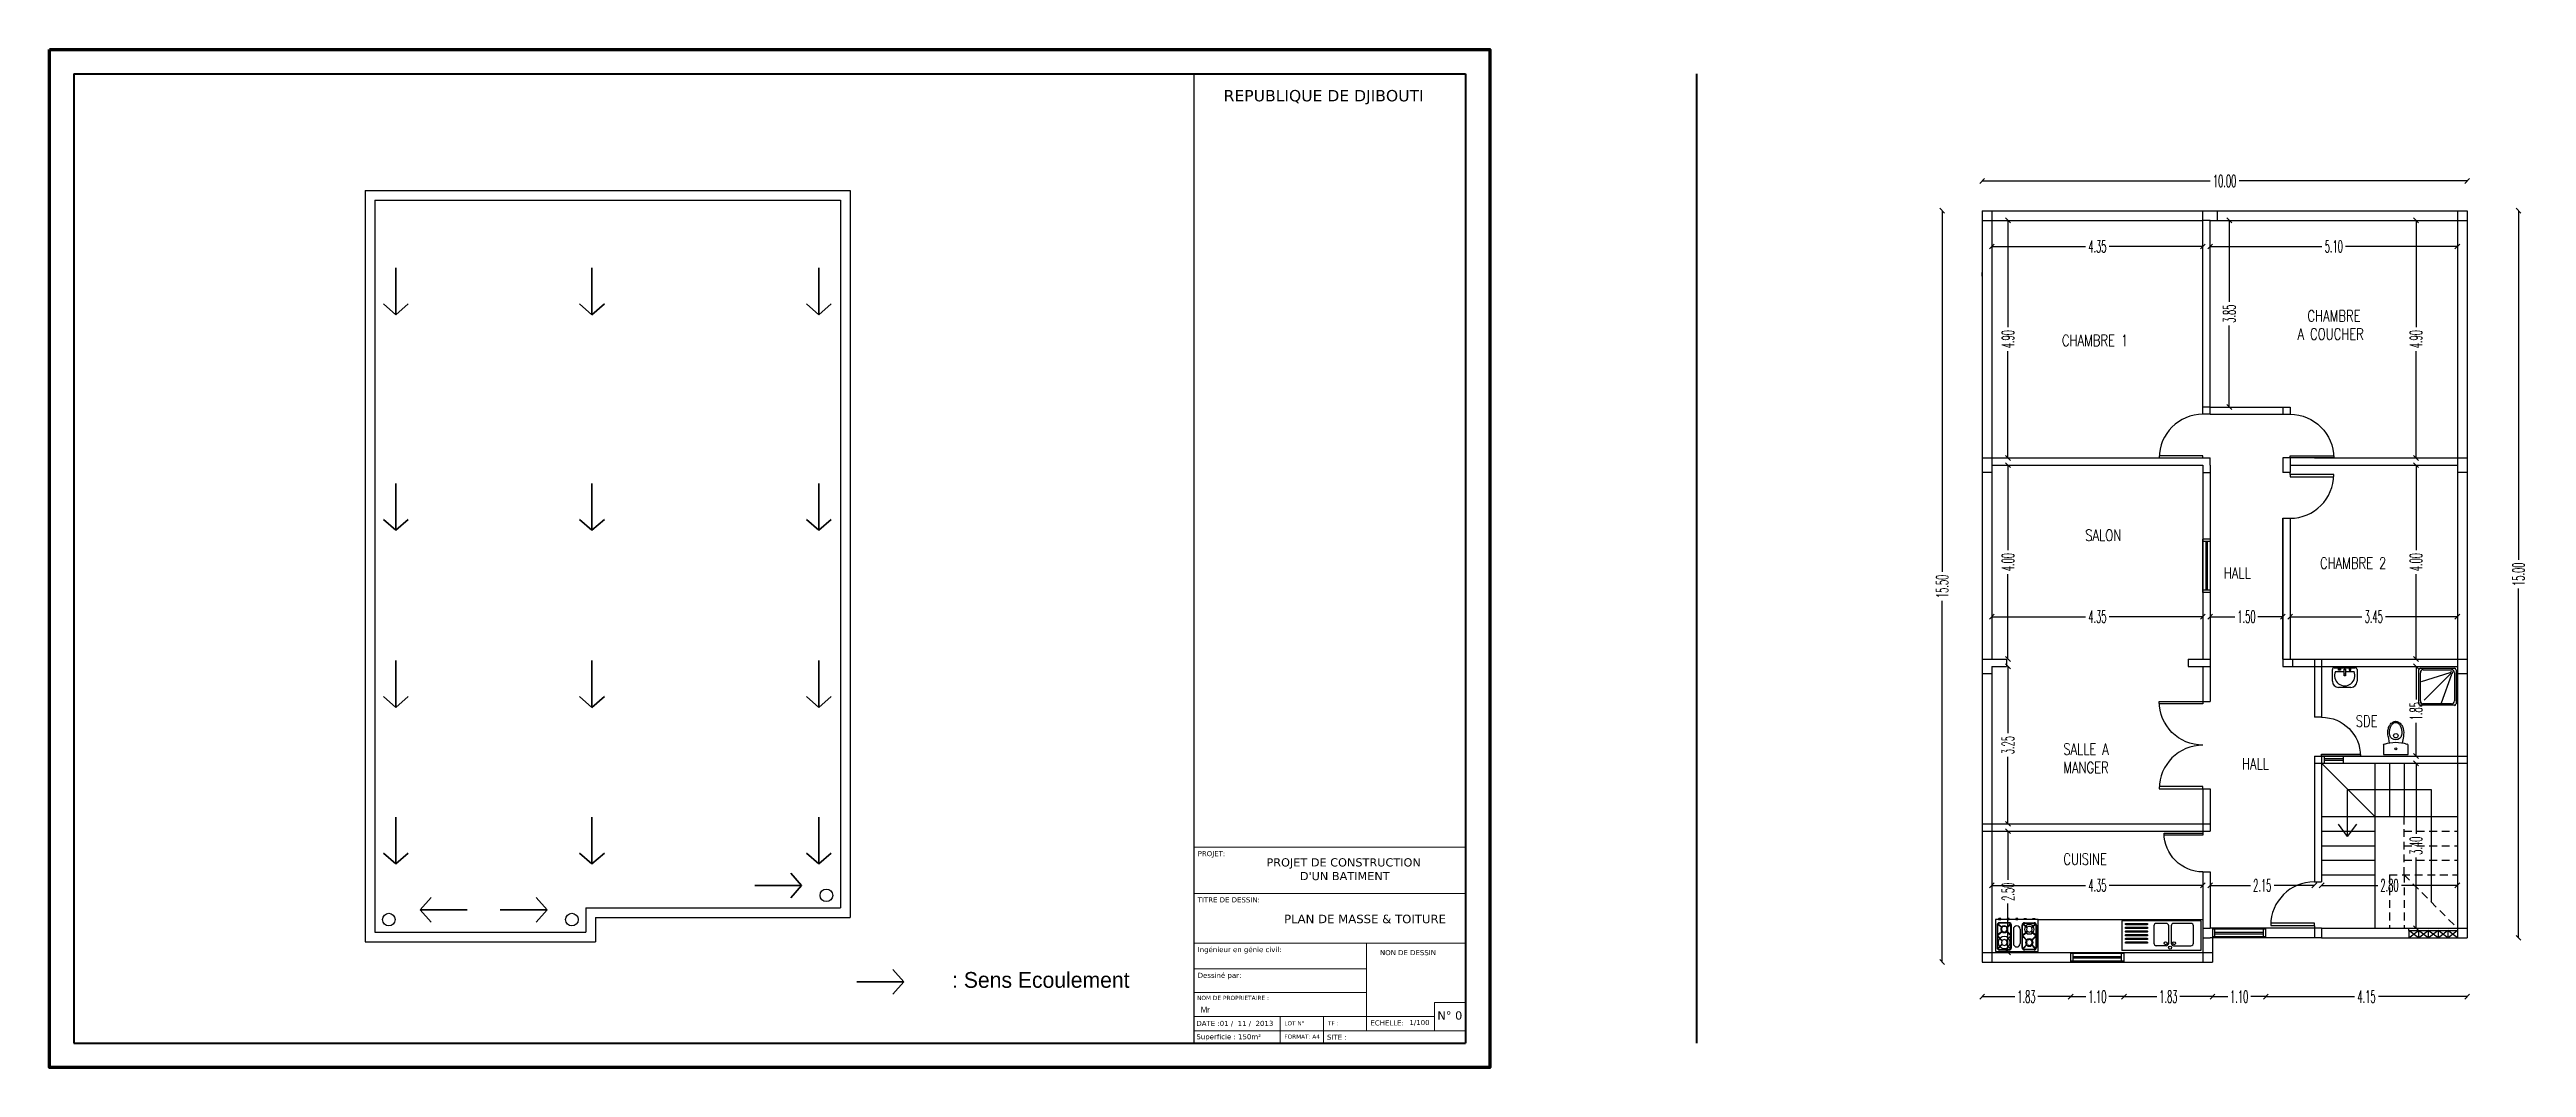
# Model space of a CAD drawing. Extents: x -110 to 3211, y -163 to 893.
# Drawn here: x 2020.4 to 2071.4, y 25.4 to 46.4 of the extents above; entities that cross this region are included whole.
import ezdxf

# ---------------------------------------------------------------- set-up
doc = ezdxf.new("R2010")
doc.units = 0
doc.header["$LTSCALE"] = 0.8
doc.header["$MEASUREMENT"] = 0
doc.linetypes.add('DASHED', pattern=[0.75, 0.5, -0.25])
doc.layers.get('0').update_dxf_attribs({"color": 5, "linetype": 'CONTINUOUS'})
doc.layers.get('DEFPOINTS').update_dxf_attribs({"linetype": 'CONTINUOUS'})
for name, color, linetype in [('CALQUES2', 1, 'CONTINUOUS'), ('COMBLDG', 7, 'CONTINUOUS'), ('COTATITION', 5, 'CONTINUOUS'), ('DOOR', 3, 'CONTINUOUS'), ('DRAIN', 2, 'CONTINUOUS'), ('PIPE', 50, 'CONTINUOUS'), ('ST-SANITAIRE', 180, 'CONTINUOUS'), ('STR', 5, 'CONTINUOUS'), ('TEXT', 200, 'CONTINUOUS'), ('WALL', 6, 'CONTINUOUS'), ('WIN-PLN', 5, 'CONTINUOUS')]:
    doc.layers.add(name, color=color, linetype=linetype)
doc.styles.add('AYMAN-S', font='romant.shx', dxfattribs={"width": 0.7, "height": 0.15})
doc.styles.add('AYMOONY', font='romant.shx', dxfattribs={"width": 0.5})
doc.styles.add('ROMANT', font='ROMANC.SHX', dxfattribs={"width": 0.75})
doc.dimstyles.new('AYMAN-SIT', dxfattribs={"dimtxt": 0.25, "dimasz": 0.08, "dimexe": 0.18, "dimexo": 0.06, "dimgap": 0.05, "dimtad": 0, "dimzin": 1, "dimdsep": 46, "dimtxsty": 'AYMAN-S', "dimblk1": 'OBLIQUE', "dimblk2": 'OBLIQUE', "dimsah": 1, "dimcen": 0.09, "dimse1": 1, "dimse2": 1, "dimclrd": 256, "dimclre": 256, "dimclrt": 200, "dimadec": 0, "dimazin": 0, "dimtfac": 1, "dimtdec": 4, "dimtix": 1, "dimtmove": 0, "dimatfit": 3, "dimldrblk": 'OBLIQUE', "dimfxl": 1, "dimtolj": 1, "dimtzin": 0, "dimarcsym": 0})

msp = doc.modelspace()

# ---------------------------------------------------------------- texts
at = {"layer": 'COMBLDG', "color": 7, "lineweight": 9, "attachment_point": 1}
for s, insert, char_height, width in [('\\pi1.6214;{\\fVerdana|b0|i0|c0|p34;REPUBLIQUE DE DJIBOUTI}', (2042.959, 45.572, -0.623), 0.23381, 7.52173), ('{\\fVerdana|b0|i0|c0|p34;\\C55;PROJET:}', (2044.044, 29.871, -0.147), 0.10489, 11.75043), ("\\pi1.5704;{\\fVerdana|b0|i0|c0|p34;PROJET DE CONSTRUCTION \\P\\pi2.259;D'UN BATIMENT }", (2043.893, 29.723, 0.603), 0.16932, 6.38547), ('{\\fVerdana|b0|i0|c0|p34;\\C55;TITRE DE DESSIN:}', (2044.044, 28.918, -0.147), 0.10489, 11.75043), ('{\\fVerdana|b0|i0|c0|p34;PLAN DE MASSE & TOITURE}', (2045.826, 28.559, -0.663), 0.17573, 5.65342), ('{\\fVerdana|b0|i0|c0|p34;\\C55;Ingénieur en génie civil:}', (2044.044, 27.892, -0.147), 0.10489, 11.75043), ('{\\fVerdana|b0|i0|c0|p34;NON DE DESSIN}', (2047.804, 27.829, -0.478), 0.10489, 11.75043), ('{\\fVerdana|b0|i0|c0|p34;\\C55;Dessiné par:}', (2044.045, 27.361, -0.323), 0.10489, 11.75043), ('{\\fVerdana|b0|i0|c0|p34;\\C55;NOM DE PROPRIETAIRE :}', (2044.032, 26.886, -0.094), 0.08772, 9.82617), ('{\\fArial|b0|i0|c0|p34; \\fColonna MT|b0|i0|c0|p82; \\H1.143x;Mr }', (2044.028, 26.66, -0.176), 0.10489, 11.75043), ('{\\fVerdana|b0|i0|c0|p34;N° 0}', (2048.987, 26.566, -0.12), 0.1704, 19.08879), ('{\\fVerdana|b0|i0|c0|p34;Superficie : 150m²}', (2044.018, 26.094, -0.32), 0.10489, 11.75043), ('{\\fVerdana|b0|i0|c0|p34;DATE :01 /  11 /  2013}', (2044.018, 26.369, -0.323), 0.10489, 11.75043), ('{\\fVerdana|b0|i0|c0|p34;LOT N° }', (2045.831, 26.362, -0.228), 0.08651, 9.69138), ('{\\fVerdana|b0|i0|c0|p34;FORMAT: A4}', (2045.831, 26.087, -0.264), 0.08651, 9.69138), ('{\\fVerdana|b0|i0|c0|p34;SITE : }', (2046.712, 26.084, -0.323), 0.10489, 11.75043), ('{\\fVerdana|b0|i0|c0|p34;TF : }', (2046.73, 26.362, -0.267), 0.08651, 9.69138), ('{\\fVerdana|b0|i0|c0|p34;ECHELLE:}', (2047.607, 26.379, -0.668), 0.10489, 11.75043), ('{\\fVerdana|b0|i0|c0|p34;1/100}', (2048.412, 26.387, -0.565), 0.10489, 11.75043)]:
    msp.add_mtext(s, dxfattribs=dict(at, insert=insert, char_height=char_height, width=width))
at = {"layer": 'COTATITION', "ltscale": 0.3, "insert": (2040.81, 27.211), "char_height": 0.32605, "attachment_point": 5}
msp.add_mtext(': Sens Ecoulement ', dxfattribs=at)
at = {"layer": 'TEXT', "color": 7, "ltscale": 61, "style": 'ROMANT', "width": 0.75}
for s, p in [('CHAMBRE', (2066.93, 40.795)), ('CHAMBRE 1', (2061.866, 40.29)), ('A COUCHER', (2066.726, 40.421)), ('SALON', (2062.347, 36.269)), ('CHAMBRE 2', (2067.188, 35.696)), ('HALL', (2065.205, 35.491)), ('SDE', (2067.926, 32.437)), ('MANGER', (2061.894, 31.478)), ('SALLE A', (2061.894, 31.858)), ('HALL', (2065.58, 31.557)), ('CUISINE', (2061.894, 29.59))]:
    msp.add_text(s, height=0.2334, dxfattribs=at).set_placement(p)

# ---------------------------------------------------------------- blocks, each defined once
blk = doc.blocks.new('D')
at = {"layer": 'DOOR', "color": 3}
for p, q in [((0, 1), (0, 0)), ((0.05, 0), (0.05, 0.999)), ((0, 0), (0.05, 0))]:
    blk.add_line(p, q, dxfattribs=at)
blk.add_arc((0, 0), 1, 0, 90, dxfattribs=at)
blk = doc.blocks.new('_OBLIQUE')
at = {"color": 0, "linetype": 'ByBlock'}
blk.add_line((-0.5, -0.5), (0.5, 0.5), dxfattribs=at)
blk = doc.blocks.new('*D335')
at = {"layer": 'DEFPOINTS', "color": 0, "ltscale": 0.8, "transparency": 16777216}
for p in [(2060.422, 30.432), (2064.773, 30.432), (2060.422, 29.164)]:
    blk.add_point(p, dxfattribs=at)
at = {"layer": 'PIPE', "color": 7, "lineweight": -2, "ltscale": 0.8, "transparency": 16777216}
for p, q in [((2060.422, 29.164), (2062.351, 29.164)), ((2064.773, 29.164), (2062.844, 29.164))]:
    blk.add_line(p, q, dxfattribs=at)
at = {"layer": 'PIPE', "color": 7, "lineweight": -2, "ltscale": 0.8, "transparency": 16777216, "xscale": 0.1, "yscale": 0.1, "zscale": 0.1, "rotation": 180}
blk.add_blockref('_OBLIQUE', (2060.422, 29.164), dxfattribs=at)
at = {"layer": 'PIPE', "color": 7, "lineweight": -2, "ltscale": 0.8, "transparency": 16777216, "xscale": 0.1, "yscale": 0.1, "zscale": 0.1}
blk.add_blockref('_OBLIQUE', (2064.773, 29.164), dxfattribs=at)
at = {"layer": 'PIPE', "color": 7, "ltscale": 0.8, "transparency": 16777216, "insert": (2062.598, 29.164), "char_height": 0.25, "attachment_point": 5, "style": 'AYMOONY'}
blk.add_mtext('\\A1;4.35', dxfattribs=at)
blk = doc.blocks.new('*D336')
at = {"layer": 'DEFPOINTS', "color": 0, "ltscale": 0.8, "transparency": 16777216}
for p in [(2060.372, 30.282), (2060.754, 30.282), (2060.372, 27.782)]:
    blk.add_point(p, dxfattribs=at)
at = {"layer": 'PIPE', "color": 7, "lineweight": -2, "ltscale": 0.8, "transparency": 16777216}
for p, q in [((2060.754, 30.282), (2060.754, 29.276)), ((2060.754, 27.782), (2060.754, 28.789))]:
    blk.add_line(p, q, dxfattribs=at)
at = {"layer": 'PIPE', "color": 7, "lineweight": -2, "ltscale": 0.8, "transparency": 16777216, "xscale": 0.1, "yscale": 0.1, "zscale": 0.1}
for p, rotation in [((2060.754, 30.282), 90), ((2060.754, 27.782), 270)]:
    blk.add_blockref('_OBLIQUE', p, dxfattribs=dict(at, rotation=rotation))
at = {"layer": 'PIPE', "color": 7, "ltscale": 0.8, "transparency": 16777216, "insert": (2060.754, 29.032), "char_height": 0.25, "attachment_point": 5, "rotation": 90, "style": 'AYMOONY'}
blk.add_mtext('\\A1;2.50', dxfattribs=at)
blk = doc.blocks.new('*D337')
at = {"layer": 'DEFPOINTS', "color": 0, "ltscale": 0.8, "transparency": 16777216}
for p in [(2060.372, 42.882), (2060.754, 42.882), (2060.372, 37.982)]:
    blk.add_point(p, dxfattribs=at)
at = {"layer": 'PIPE', "color": 7, "lineweight": -2, "ltscale": 0.8, "transparency": 16777216}
for p, q in [((2060.754, 42.882), (2060.754, 40.679)), ((2060.754, 37.982), (2060.754, 40.186))]:
    blk.add_line(p, q, dxfattribs=at)
at = {"layer": 'PIPE', "color": 7, "lineweight": -2, "ltscale": 0.8, "transparency": 16777216, "xscale": 0.1, "yscale": 0.1, "zscale": 0.1}
for p, rotation in [((2060.754, 42.882), 90), ((2060.754, 37.982), 270)]:
    blk.add_blockref('_OBLIQUE', p, dxfattribs=dict(at, rotation=rotation))
at = {"layer": 'PIPE', "color": 7, "ltscale": 0.8, "transparency": 16777216, "insert": (2060.754, 40.432), "char_height": 0.25, "attachment_point": 5, "rotation": 90, "style": 'AYMOONY'}
blk.add_mtext('\\A1;4.90', dxfattribs=at)
blk = doc.blocks.new('*D338')
at = {"layer": 'DEFPOINTS', "color": 0, "ltscale": 0.8, "transparency": 16777216}
for p in [(2070.222, 43.695), (2060.222, 29.257), (2070.222, 29.257)]:
    blk.add_point(p, dxfattribs=at)
at = {"layer": 'PIPE', "color": 7, "lineweight": -2, "ltscale": 0.8, "transparency": 16777216}
for p, q in [((2060.222, 43.695), (2064.925, 43.695)), ((2070.222, 43.695), (2065.519, 43.695))]:
    blk.add_line(p, q, dxfattribs=at)
at = {"layer": 'PIPE', "color": 7, "lineweight": -2, "ltscale": 0.8, "transparency": 16777216, "xscale": 0.1, "yscale": 0.1, "zscale": 0.1, "rotation": 180}
blk.add_blockref('_OBLIQUE', (2060.222, 43.695), dxfattribs=at)
at = {"layer": 'PIPE', "color": 7, "lineweight": -2, "ltscale": 0.8, "transparency": 16777216, "xscale": 0.1, "yscale": 0.1, "zscale": 0.1}
blk.add_blockref('_OBLIQUE', (2070.222, 43.695), dxfattribs=at)
at = {"layer": 'PIPE', "color": 7, "ltscale": 0.8, "transparency": 16777216, "insert": (2065.222, 43.695), "char_height": 0.25, "attachment_point": 5, "style": 'AYMOONY'}
blk.add_mtext('\\A1;10.00', dxfattribs=at)
blk = doc.blocks.new('*D339')
at = {"layer": 'DEFPOINTS', "color": 0, "ltscale": 0.8, "transparency": 16777216}
for p in [(2060.754, 37.832), (2060.754, 37.832), (2060.754, 33.832)]:
    blk.add_point(p, dxfattribs=at)
at = {"layer": 'PIPE', "color": 7, "lineweight": -2, "ltscale": 0.8, "transparency": 16777216}
for p, q in [((2060.754, 37.832), (2060.754, 36.079)), ((2060.754, 33.832), (2060.754, 35.586))]:
    blk.add_line(p, q, dxfattribs=at)
at = {"layer": 'PIPE', "color": 7, "lineweight": -2, "ltscale": 0.8, "transparency": 16777216, "xscale": 0.1, "yscale": 0.1, "zscale": 0.1}
for p, rotation in [((2060.754, 37.832), 90), ((2060.754, 33.832), 270)]:
    blk.add_blockref('_OBLIQUE', p, dxfattribs=dict(at, rotation=rotation))
at = {"layer": 'PIPE', "color": 7, "ltscale": 0.8, "transparency": 16777216, "insert": (2060.754, 35.832), "char_height": 0.25, "attachment_point": 5, "rotation": 90, "style": 'AYMOONY'}
blk.add_mtext('\\A1;4.00', dxfattribs=at)
blk = doc.blocks.new('*D340')
at = {"layer": 'DEFPOINTS', "color": 0, "ltscale": 0.8, "transparency": 16777216}
for p in [(2066.572, 35.085), (2070.022, 35.085), (2070.022, 34.707)]:
    blk.add_point(p, dxfattribs=at)
at = {"layer": 'PIPE', "color": 7, "lineweight": -2, "ltscale": 0.8, "transparency": 16777216}
for p, q in [((2066.572, 34.707), (2068.054, 34.707)), ((2070.022, 34.707), (2068.541, 34.707))]:
    blk.add_line(p, q, dxfattribs=at)
at = {"layer": 'PIPE', "color": 7, "lineweight": -2, "ltscale": 0.8, "transparency": 16777216, "xscale": 0.1, "yscale": 0.1, "zscale": 0.1, "rotation": 180}
blk.add_blockref('_OBLIQUE', (2066.572, 34.707), dxfattribs=at)
at = {"layer": 'PIPE', "color": 7, "lineweight": -2, "ltscale": 0.8, "transparency": 16777216, "xscale": 0.1, "yscale": 0.1, "zscale": 0.1}
blk.add_blockref('_OBLIQUE', (2070.022, 34.707), dxfattribs=at)
at = {"layer": 'PIPE', "color": 7, "ltscale": 0.8, "transparency": 16777216, "insert": (2068.297, 34.707), "char_height": 0.25, "attachment_point": 5, "style": 'AYMOONY'}
blk.add_mtext('\\A1;3.45', dxfattribs=at)
blk = doc.blocks.new('*D341')
at = {"layer": 'DEFPOINTS', "color": 0, "ltscale": 0.8, "transparency": 16777216}
for p in [(2069.169, 37.832), (2070.022, 37.832), (2070.072, 33.832)]:
    blk.add_point(p, dxfattribs=at)
at = {"layer": 'PIPE', "color": 7, "lineweight": -2, "ltscale": 0.8, "transparency": 16777216}
for p, q in [((2069.169, 37.832), (2069.169, 36.079)), ((2069.169, 33.832), (2069.169, 35.586))]:
    blk.add_line(p, q, dxfattribs=at)
at = {"layer": 'PIPE', "color": 7, "lineweight": -2, "ltscale": 0.8, "transparency": 16777216, "xscale": 0.1, "yscale": 0.1, "zscale": 0.1}
for p, rotation in [((2069.169, 37.832), 90), ((2069.169, 33.832), 270)]:
    blk.add_blockref('_OBLIQUE', p, dxfattribs=dict(at, rotation=rotation))
at = {"layer": 'PIPE', "color": 7, "ltscale": 0.8, "transparency": 16777216, "insert": (2069.169, 35.832), "char_height": 0.25, "attachment_point": 5, "rotation": 90, "style": 'AYMOONY'}
blk.add_mtext('\\A1;4.00', dxfattribs=at)
blk = doc.blocks.new('*D342')
at = {"layer": 'DEFPOINTS', "color": 0, "ltscale": 0.8, "transparency": 16777216}
for p in [(2069.169, 42.882), (2069.528, 42.882), (2069.528, 37.982)]:
    blk.add_point(p, dxfattribs=at)
at = {"layer": 'PIPE', "color": 7, "lineweight": -2, "ltscale": 0.8, "transparency": 16777216}
for p, q in [((2069.169, 42.882), (2069.169, 40.679)), ((2069.169, 37.982), (2069.169, 40.186))]:
    blk.add_line(p, q, dxfattribs=at)
at = {"layer": 'PIPE', "color": 7, "lineweight": -2, "ltscale": 0.8, "transparency": 16777216, "xscale": 0.1, "yscale": 0.1, "zscale": 0.1}
for p, rotation in [((2069.169, 42.882), 90), ((2069.169, 37.982), 270)]:
    blk.add_blockref('_OBLIQUE', p, dxfattribs=dict(at, rotation=rotation))
at = {"layer": 'PIPE', "color": 7, "ltscale": 0.8, "transparency": 16777216, "insert": (2069.169, 40.432), "char_height": 0.25, "attachment_point": 5, "rotation": 90, "style": 'AYMOONY'}
blk.add_mtext('\\A1;4.90', dxfattribs=at)
blk = doc.blocks.new('*D343')
at = {"layer": 'DEFPOINTS', "color": 0, "ltscale": 0.8, "transparency": 16777216}
for p in [(2064.923, 34.707), (2064.923, 34.707), (2066.422, 34.707)]:
    blk.add_point(p, dxfattribs=at)
at = {"layer": 'PIPE', "color": 7, "lineweight": -2, "ltscale": 0.8, "transparency": 16777216}
for p, q in [((2064.923, 34.707), (2065.435, 34.707)), ((2066.422, 34.707), (2065.91, 34.707))]:
    blk.add_line(p, q, dxfattribs=at)
at = {"layer": 'PIPE', "color": 7, "lineweight": -2, "ltscale": 0.8, "transparency": 16777216, "xscale": 0.1, "yscale": 0.1, "zscale": 0.1, "rotation": 180}
blk.add_blockref('_OBLIQUE', (2064.923, 34.707), dxfattribs=at)
at = {"layer": 'PIPE', "color": 7, "lineweight": -2, "ltscale": 0.8, "transparency": 16777216, "xscale": 0.1, "yscale": 0.1, "zscale": 0.1}
blk.add_blockref('_OBLIQUE', (2066.422, 34.707), dxfattribs=at)
at = {"layer": 'PIPE', "color": 7, "ltscale": 0.8, "transparency": 16777216, "insert": (2065.673, 34.707), "char_height": 0.25, "attachment_point": 5, "style": 'AYMOONY'}
blk.add_mtext('\\A1;1.50', dxfattribs=at)
blk = doc.blocks.new('*D344')
at = {"layer": 'DEFPOINTS', "color": 0, "ltscale": 0.8, "transparency": 16777216}
for p in [(2064.923, 42.882), (2070.022, 42.882), (2064.923, 42.344)]:
    blk.add_point(p, dxfattribs=at)
at = {"layer": 'PIPE', "color": 7, "lineweight": -2, "ltscale": 0.8, "transparency": 16777216}
for p, q in [((2064.923, 42.344), (2067.229, 42.344)), ((2070.022, 42.344), (2067.716, 42.344))]:
    blk.add_line(p, q, dxfattribs=at)
at = {"layer": 'PIPE', "color": 7, "lineweight": -2, "ltscale": 0.8, "transparency": 16777216, "xscale": 0.1, "yscale": 0.1, "zscale": 0.1, "rotation": 180}
blk.add_blockref('_OBLIQUE', (2064.923, 42.344), dxfattribs=at)
at = {"layer": 'PIPE', "color": 7, "lineweight": -2, "ltscale": 0.8, "transparency": 16777216, "xscale": 0.1, "yscale": 0.1, "zscale": 0.1}
blk.add_blockref('_OBLIQUE', (2070.022, 42.344), dxfattribs=at)
at = {"layer": 'PIPE', "color": 7, "ltscale": 0.8, "transparency": 16777216, "insert": (2067.473, 42.344), "char_height": 0.25, "attachment_point": 5, "style": 'AYMOONY'}
blk.add_mtext('\\A1;5.10', dxfattribs=at)
blk = doc.blocks.new('*D345')
at = {"layer": 'DEFPOINTS', "color": 0, "ltscale": 0.8, "transparency": 16777216}
for p in [(2060.422, 34.707), (2060.422, 34.707), (2064.773, 34.707)]:
    blk.add_point(p, dxfattribs=at)
at = {"layer": 'PIPE', "color": 7, "lineweight": -2, "ltscale": 0.8, "transparency": 16777216}
for p, q in [((2060.422, 34.707), (2062.351, 34.707)), ((2064.773, 34.707), (2062.844, 34.707))]:
    blk.add_line(p, q, dxfattribs=at)
at = {"layer": 'PIPE', "color": 7, "lineweight": -2, "ltscale": 0.8, "transparency": 16777216, "xscale": 0.1, "yscale": 0.1, "zscale": 0.1, "rotation": 180}
blk.add_blockref('_OBLIQUE', (2060.422, 34.707), dxfattribs=at)
at = {"layer": 'PIPE', "color": 7, "lineweight": -2, "ltscale": 0.8, "transparency": 16777216, "xscale": 0.1, "yscale": 0.1, "zscale": 0.1}
blk.add_blockref('_OBLIQUE', (2064.773, 34.707), dxfattribs=at)
at = {"layer": 'PIPE', "color": 7, "ltscale": 0.8, "transparency": 16777216, "insert": (2062.598, 34.707), "char_height": 0.25, "attachment_point": 5, "style": 'AYMOONY'}
blk.add_mtext('\\A1;4.35', dxfattribs=at)
blk = doc.blocks.new('*D346')
at = {"layer": 'DEFPOINTS', "color": 0, "ltscale": 0.8, "transparency": 16777216}
for p in [(2069.156, 33.682), (2069.169, 31.832), (2069.217, 31.832)]:
    blk.add_point(p, dxfattribs=at)
at = {"layer": 'PIPE', "color": 7, "lineweight": -2, "ltscale": 0.8, "transparency": 16777216}
for p, q in [((2069.169, 33.682), (2069.169, 32.995)), ((2069.169, 31.832), (2069.169, 32.52))]:
    blk.add_line(p, q, dxfattribs=at)
at = {"layer": 'PIPE', "color": 7, "lineweight": -2, "ltscale": 0.8, "transparency": 16777216, "xscale": 0.1, "yscale": 0.1, "zscale": 0.1}
for p, rotation in [((2069.169, 33.682), 90), ((2069.169, 31.832), 270)]:
    blk.add_blockref('_OBLIQUE', p, dxfattribs=dict(at, rotation=rotation))
at = {"layer": 'PIPE', "color": 7, "ltscale": 0.8, "transparency": 16777216, "insert": (2069.169, 32.757), "char_height": 0.25, "attachment_point": 5, "rotation": 90, "style": 'AYMOONY'}
blk.add_mtext('\\A1;1.85', dxfattribs=at)
blk = doc.blocks.new('*D347')
at = {"layer": 'DEFPOINTS', "color": 0, "ltscale": 0.8, "transparency": 16777216}
for p in [(2064.923, 29.164), (2067.072, 29.164), (2067.072, 29.164)]:
    blk.add_point(p, dxfattribs=at)
at = {"layer": 'PIPE', "color": 7, "lineweight": -2, "ltscale": 0.8, "transparency": 16777216}
for p, q in [((2064.923, 29.164), (2065.754, 29.164)), ((2067.072, 29.164), (2066.241, 29.164))]:
    blk.add_line(p, q, dxfattribs=at)
at = {"layer": 'PIPE', "color": 7, "lineweight": -2, "ltscale": 0.8, "transparency": 16777216, "xscale": 0.1, "yscale": 0.1, "zscale": 0.1, "rotation": 180}
blk.add_blockref('_OBLIQUE', (2064.923, 29.164), dxfattribs=at)
at = {"layer": 'PIPE', "color": 7, "lineweight": -2, "ltscale": 0.8, "transparency": 16777216, "xscale": 0.1, "yscale": 0.1, "zscale": 0.1}
blk.add_blockref('_OBLIQUE', (2067.072, 29.164), dxfattribs=at)
at = {"layer": 'PIPE', "color": 7, "ltscale": 0.8, "transparency": 16777216, "insert": (2065.998, 29.164), "char_height": 0.25, "attachment_point": 5, "style": 'AYMOONY'}
blk.add_mtext('\\A1;2.15', dxfattribs=at)
blk = doc.blocks.new('*D348')
at = {"layer": 'DEFPOINTS', "color": 0, "ltscale": 0.8, "transparency": 16777216}
for p in [(2060.422, 42.882), (2064.773, 42.882), (2064.773, 42.344)]:
    blk.add_point(p, dxfattribs=at)
at = {"layer": 'PIPE', "color": 7, "lineweight": -2, "ltscale": 0.8, "transparency": 16777216}
for p, q in [((2060.422, 42.344), (2062.351, 42.344)), ((2064.773, 42.344), (2062.844, 42.344))]:
    blk.add_line(p, q, dxfattribs=at)
at = {"layer": 'PIPE', "color": 7, "lineweight": -2, "ltscale": 0.8, "transparency": 16777216, "xscale": 0.1, "yscale": 0.1, "zscale": 0.1, "rotation": 180}
blk.add_blockref('_OBLIQUE', (2060.422, 42.344), dxfattribs=at)
at = {"layer": 'PIPE', "color": 7, "lineweight": -2, "ltscale": 0.8, "transparency": 16777216, "xscale": 0.1, "yscale": 0.1, "zscale": 0.1}
blk.add_blockref('_OBLIQUE', (2064.773, 42.344), dxfattribs=at)
at = {"layer": 'PIPE', "color": 7, "ltscale": 0.8, "transparency": 16777216, "insert": (2062.598, 42.344), "char_height": 0.25, "attachment_point": 5, "style": 'AYMOONY'}
blk.add_mtext('\\A1;4.35', dxfattribs=at)
blk = doc.blocks.new('*D349')
at = {"layer": 'DEFPOINTS', "color": 0, "ltscale": 0.8, "transparency": 16777216}
for p in [(2060.422, 33.682), (2060.422, 30.432), (2060.754, 30.432)]:
    blk.add_point(p, dxfattribs=at)
at = {"layer": 'PIPE', "color": 7, "lineweight": -2, "ltscale": 0.8, "transparency": 16777216}
for p, q in [((2060.754, 33.682), (2060.754, 32.301)), ((2060.754, 30.432), (2060.754, 31.814))]:
    blk.add_line(p, q, dxfattribs=at)
at = {"layer": 'PIPE', "color": 7, "lineweight": -2, "ltscale": 0.8, "transparency": 16777216, "xscale": 0.1, "yscale": 0.1, "zscale": 0.1}
for p, rotation in [((2060.754, 33.682), 90), ((2060.754, 30.432), 270)]:
    blk.add_blockref('_OBLIQUE', p, dxfattribs=dict(at, rotation=rotation))
at = {"layer": 'PIPE', "color": 7, "ltscale": 0.8, "transparency": 16777216, "insert": (2060.754, 32.057), "char_height": 0.25, "attachment_point": 5, "rotation": 90, "style": 'AYMOONY'}
blk.add_mtext('\\A1;3.25', dxfattribs=at)
blk = doc.blocks.new('*D350')
at = {"layer": 'DEFPOINTS', "color": 0, "ltscale": 0.8, "transparency": 16777216}
for p in [(2068.922, 31.682), (2069.169, 31.682), (2068.922, 28.282)]:
    blk.add_point(p, dxfattribs=at)
at = {"layer": 'PIPE', "color": 7, "lineweight": -2, "ltscale": 0.8, "transparency": 16777216}
for p, q in [((2069.169, 31.682), (2069.169, 30.226)), ((2069.169, 28.282), (2069.169, 29.739))]:
    blk.add_line(p, q, dxfattribs=at)
at = {"layer": 'PIPE', "color": 7, "lineweight": -2, "ltscale": 0.8, "transparency": 16777216, "xscale": 0.1, "yscale": 0.1, "zscale": 0.1}
for p, rotation in [((2069.169, 31.682), 90), ((2069.169, 28.282), 270)]:
    blk.add_blockref('_OBLIQUE', p, dxfattribs=dict(at, rotation=rotation))
at = {"layer": 'PIPE', "color": 7, "ltscale": 0.8, "transparency": 16777216, "insert": (2069.169, 29.982), "char_height": 0.25, "attachment_point": 5, "rotation": 90, "style": 'AYMOONY'}
blk.add_mtext('\\A1;3.40', dxfattribs=at)
blk = doc.blocks.new('*D351')
at = {"layer": 'DEFPOINTS', "color": 0, "ltscale": 0.8, "transparency": 16777216}
for p in [(2067.222, 29.237), (2070.022, 29.237), (2070.022, 29.164)]:
    blk.add_point(p, dxfattribs=at)
at = {"layer": 'PIPE', "color": 7, "lineweight": -2, "ltscale": 0.8, "transparency": 16777216}
for p, q in [((2067.222, 29.164), (2068.379, 29.164)), ((2070.022, 29.164), (2068.866, 29.164))]:
    blk.add_line(p, q, dxfattribs=at)
at = {"layer": 'PIPE', "color": 7, "lineweight": -2, "ltscale": 0.8, "transparency": 16777216, "xscale": 0.1, "yscale": 0.1, "zscale": 0.1, "rotation": 180}
blk.add_blockref('_OBLIQUE', (2067.222, 29.164), dxfattribs=at)
at = {"layer": 'PIPE', "color": 7, "lineweight": -2, "ltscale": 0.8, "transparency": 16777216, "xscale": 0.1, "yscale": 0.1, "zscale": 0.1}
blk.add_blockref('_OBLIQUE', (2070.022, 29.164), dxfattribs=at)
at = {"layer": 'PIPE', "color": 7, "ltscale": 0.8, "transparency": 16777216, "insert": (2068.622, 29.164), "char_height": 0.25, "attachment_point": 5, "style": 'AYMOONY'}
blk.add_mtext('\\A1;2.80', dxfattribs=at)
blk = doc.blocks.new('*D352')
at = {"layer": 'DEFPOINTS', "color": 0, "ltscale": 0.8, "transparency": 16777216}
for p in [(2064.923, 42.882), (2064.923, 39.032), (2065.318, 39.032)]:
    blk.add_point(p, dxfattribs=at)
at = {"layer": 'PIPE', "color": 7, "lineweight": -2, "ltscale": 0.8, "transparency": 16777216}
for p, q in [((2065.318, 42.882), (2065.318, 41.201)), ((2065.318, 39.032), (2065.318, 40.714))]:
    blk.add_line(p, q, dxfattribs=at)
at = {"layer": 'PIPE', "color": 7, "lineweight": -2, "ltscale": 0.8, "transparency": 16777216, "xscale": 0.1, "yscale": 0.1, "zscale": 0.1}
for p, rotation in [((2065.318, 42.882), 90), ((2065.318, 39.032), 270)]:
    blk.add_blockref('_OBLIQUE', p, dxfattribs=dict(at, rotation=rotation))
at = {"layer": 'PIPE', "color": 7, "ltscale": 0.8, "transparency": 16777216, "insert": (2065.318, 40.957), "char_height": 0.25, "attachment_point": 5, "rotation": 90, "style": 'AYMOONY'}
blk.add_mtext('\\A1;3.85', dxfattribs=at)
blk = doc.blocks.new('*D353')
at = {"layer": 'DEFPOINTS', "color": 0, "ltscale": 0.8, "transparency": 16777216}
for p in [(2060.222, 27.582), (2062.048, 27.582), (2062.048, 26.868)]:
    blk.add_point(p, dxfattribs=at)
at = {"layer": 'PIPE', "color": 7, "lineweight": -2, "ltscale": 0.8, "transparency": 16777216}
for p, q in [((2060.222, 26.868), (2060.898, 26.868)), ((2062.048, 26.868), (2061.373, 26.868))]:
    blk.add_line(p, q, dxfattribs=at)
at = {"layer": 'PIPE', "color": 7, "lineweight": -2, "ltscale": 0.8, "transparency": 16777216, "xscale": 0.1, "yscale": 0.1, "zscale": 0.1, "rotation": 180}
blk.add_blockref('_OBLIQUE', (2060.222, 26.868), dxfattribs=at)
at = {"layer": 'PIPE', "color": 7, "lineweight": -2, "ltscale": 0.8, "transparency": 16777216, "xscale": 0.1, "yscale": 0.1, "zscale": 0.1}
blk.add_blockref('_OBLIQUE', (2062.048, 26.868), dxfattribs=at)
at = {"layer": 'PIPE', "color": 7, "ltscale": 0.8, "transparency": 16777216, "insert": (2061.135, 26.868), "char_height": 0.25, "attachment_point": 5, "style": 'AYMOONY'}
blk.add_mtext('\\A1;1.83', dxfattribs=at)
blk = doc.blocks.new('*D354')
at = {"layer": 'DEFPOINTS', "color": 0, "ltscale": 0.8, "transparency": 16777216}
for p in [(2062.048, 27.582), (2063.148, 27.582), (2063.148, 26.868)]:
    blk.add_point(p, dxfattribs=at)
at = {"layer": 'PIPE', "color": 7, "lineweight": -2, "ltscale": 0.8, "transparency": 16777216}
for p, q in [((2062.048, 26.868), (2062.36, 26.868)), ((2063.148, 26.868), (2062.835, 26.868))]:
    blk.add_line(p, q, dxfattribs=at)
at = {"layer": 'PIPE', "color": 7, "lineweight": -2, "ltscale": 0.8, "transparency": 16777216, "xscale": 0.1, "yscale": 0.1, "zscale": 0.1, "rotation": 180}
blk.add_blockref('_OBLIQUE', (2062.048, 26.868), dxfattribs=at)
at = {"layer": 'PIPE', "color": 7, "lineweight": -2, "ltscale": 0.8, "transparency": 16777216, "xscale": 0.1, "yscale": 0.1, "zscale": 0.1}
blk.add_blockref('_OBLIQUE', (2063.148, 26.868), dxfattribs=at)
at = {"layer": 'PIPE', "color": 7, "ltscale": 0.8, "transparency": 16777216, "insert": (2062.598, 26.868), "char_height": 0.25, "attachment_point": 5, "style": 'AYMOONY'}
blk.add_mtext('\\A1;1.10', dxfattribs=at)
blk = doc.blocks.new('*D355')
at = {"layer": 'DEFPOINTS', "color": 0, "ltscale": 0.8, "transparency": 16777216}
for p in [(2063.148, 27.582), (2064.973, 27.582), (2064.973, 26.868)]:
    blk.add_point(p, dxfattribs=at)
at = {"layer": 'PIPE', "color": 7, "lineweight": -2, "ltscale": 0.8, "transparency": 16777216}
for p, q in [((2063.148, 26.868), (2063.823, 26.868)), ((2064.973, 26.868), (2064.298, 26.868))]:
    blk.add_line(p, q, dxfattribs=at)
at = {"layer": 'PIPE', "color": 7, "lineweight": -2, "ltscale": 0.8, "transparency": 16777216, "xscale": 0.1, "yscale": 0.1, "zscale": 0.1, "rotation": 180}
blk.add_blockref('_OBLIQUE', (2063.148, 26.868), dxfattribs=at)
at = {"layer": 'PIPE', "color": 7, "lineweight": -2, "ltscale": 0.8, "transparency": 16777216, "xscale": 0.1, "yscale": 0.1, "zscale": 0.1}
blk.add_blockref('_OBLIQUE', (2064.973, 26.868), dxfattribs=at)
at = {"layer": 'PIPE', "color": 7, "ltscale": 0.8, "transparency": 16777216, "insert": (2064.061, 26.868), "char_height": 0.25, "attachment_point": 5, "style": 'AYMOONY'}
blk.add_mtext('\\A1;1.83', dxfattribs=at)
blk = doc.blocks.new('*D356')
at = {"layer": 'DEFPOINTS', "color": 0, "ltscale": 0.8, "transparency": 16777216}
for p in [(2064.973, 27.582), (2066.073, 28.082), (2066.073, 26.868)]:
    blk.add_point(p, dxfattribs=at)
at = {"layer": 'PIPE', "color": 7, "lineweight": -2, "ltscale": 0.8, "transparency": 16777216}
for p, q in [((2064.973, 26.868), (2065.286, 26.868)), ((2066.073, 26.868), (2065.761, 26.868))]:
    blk.add_line(p, q, dxfattribs=at)
at = {"layer": 'PIPE', "color": 7, "lineweight": -2, "ltscale": 0.8, "transparency": 16777216, "xscale": 0.1, "yscale": 0.1, "zscale": 0.1, "rotation": 180}
blk.add_blockref('_OBLIQUE', (2064.973, 26.868), dxfattribs=at)
at = {"layer": 'PIPE', "color": 7, "lineweight": -2, "ltscale": 0.8, "transparency": 16777216, "xscale": 0.1, "yscale": 0.1, "zscale": 0.1}
blk.add_blockref('_OBLIQUE', (2066.073, 26.868), dxfattribs=at)
at = {"layer": 'PIPE', "color": 7, "ltscale": 0.8, "transparency": 16777216, "insert": (2065.523, 26.868), "char_height": 0.25, "attachment_point": 5, "style": 'AYMOONY'}
blk.add_mtext('\\A1;1.10', dxfattribs=at)
blk = doc.blocks.new('*D357')
at = {"layer": 'DEFPOINTS', "color": 0, "ltscale": 0.8, "transparency": 16777216}
for p in [(2066.073, 28.082), (2070.222, 28.082), (2070.222, 26.868)]:
    blk.add_point(p, dxfattribs=at)
at = {"layer": 'PIPE', "color": 7, "lineweight": -2, "ltscale": 0.8, "transparency": 16777216}
for p, q in [((2066.073, 26.868), (2067.901, 26.868)), ((2070.222, 26.868), (2068.394, 26.868))]:
    blk.add_line(p, q, dxfattribs=at)
at = {"layer": 'PIPE', "color": 7, "lineweight": -2, "ltscale": 0.8, "transparency": 16777216, "xscale": 0.1, "yscale": 0.1, "zscale": 0.1, "rotation": 180}
blk.add_blockref('_OBLIQUE', (2066.073, 26.868), dxfattribs=at)
at = {"layer": 'PIPE', "color": 7, "lineweight": -2, "ltscale": 0.8, "transparency": 16777216, "xscale": 0.1, "yscale": 0.1, "zscale": 0.1}
blk.add_blockref('_OBLIQUE', (2070.222, 26.868), dxfattribs=at)
at = {"layer": 'PIPE', "color": 7, "ltscale": 0.8, "transparency": 16777216, "insert": (2068.148, 26.868), "char_height": 0.25, "attachment_point": 5, "style": 'AYMOONY'}
blk.add_mtext('\\A1;4.15', dxfattribs=at)
blk = doc.blocks.new('*D378')
at = {"layer": 'DEFPOINTS', "color": 0, "ltscale": 0.8, "transparency": 16777216}
for p in [(2059.398, 43.082), (2060.222, 43.082), (2060.222, 27.582)]:
    blk.add_point(p, dxfattribs=at)
at = {"layer": 'PIPE', "color": 7, "lineweight": -2, "ltscale": 0.8, "transparency": 16777216}
for p, q in [((2059.398, 43.082), (2059.398, 35.629)), ((2059.398, 27.582), (2059.398, 35.035))]:
    blk.add_line(p, q, dxfattribs=at)
at = {"layer": 'PIPE', "color": 7, "lineweight": -2, "ltscale": 0.8, "transparency": 16777216, "xscale": 0.1, "yscale": 0.1, "zscale": 0.1}
for p, rotation in [((2059.398, 43.082), 90), ((2059.398, 27.582), 270)]:
    blk.add_blockref('_OBLIQUE', p, dxfattribs=dict(at, rotation=rotation))
at = {"layer": 'PIPE', "color": 7, "ltscale": 0.8, "transparency": 16777216, "insert": (2059.398, 35.332), "char_height": 0.25, "attachment_point": 5, "rotation": 90, "style": 'AYMOONY'}
blk.add_mtext('\\A1;15.50', dxfattribs=at)
blk = doc.blocks.new('*D379')
at = {"layer": 'DEFPOINTS', "color": 0, "ltscale": 0.8, "transparency": 16777216}
for p in [(2070.222, 43.082), (2070.222, 28.082), (2071.282, 28.082)]:
    blk.add_point(p, dxfattribs=at)
at = {"layer": 'PIPE', "color": 7, "lineweight": -2, "ltscale": 0.8, "transparency": 16777216}
for p, q in [((2071.282, 43.082), (2071.282, 35.879)), ((2071.282, 28.082), (2071.282, 35.285))]:
    blk.add_line(p, q, dxfattribs=at)
at = {"layer": 'PIPE', "color": 7, "lineweight": -2, "ltscale": 0.8, "transparency": 16777216, "xscale": 0.1, "yscale": 0.1, "zscale": 0.1}
for p, rotation in [((2071.282, 43.082), 90), ((2071.282, 28.082), 270)]:
    blk.add_blockref('_OBLIQUE', p, dxfattribs=dict(at, rotation=rotation))
at = {"layer": 'PIPE', "color": 7, "ltscale": 0.8, "transparency": 16777216, "insert": (2071.282, 35.582), "char_height": 0.25, "attachment_point": 5, "rotation": 90, "style": 'AYMOONY'}
blk.add_mtext('\\A1;15.00', dxfattribs=at)

# ---------------------------------------------------------------- dimensions: what is measured, and where the dimension line sits
at = {"layer": 'PIPE', "ltscale": 0.8}
for base, p1, p2, picture, middle in [((2070.222, 43.695), (2060.222, 29.257), (2070.222, 29.257), '*D338', (2065.222, 43.695)), ((2064.773, 42.344), (2060.422, 42.882), (2064.773, 42.882), '*D348', (2062.598, 42.344)), ((2064.923, 42.344), (2070.022, 42.882), (2064.923, 42.882), '*D344', (2067.473, 42.344)), ((2060.422, 34.707), (2064.773, 34.707), (2060.422, 34.707), '*D345', (2062.598, 34.707)), ((2064.923, 34.707), (2066.422, 34.707), (2064.923, 34.707), '*D343', (2065.673, 34.707)), ((2070.022, 34.707), (2066.572, 35.085), (2070.022, 35.085), '*D340', (2068.297, 34.707)), ((2067.072, 29.164), (2064.923, 29.164), (2067.072, 29.164), '*D347', (2065.998, 29.164)), ((2070.022, 29.164), (2067.222, 29.237), (2070.022, 29.237), '*D351', (2068.622, 29.164))]:
    dim = msp.add_linear_dim(base=base, p1=p1, p2=p2, dimstyle='AYMAN-SIT', override={"dimasz": 0.1, "dimexe": 0.006, "dimtxsty": 'AYMOONY', "dimclrd": 7, "dimclrt": 7, "dimtdec": 2}, dxfattribs=at)
    dim.commit()
    dim.dimension.update_dxf_attribs({"geometry": picture, "text_midpoint": middle})
for base, p1, p2, angle, override, picture, middle in [((2059.398, 43.082), (2060.222, 27.582), (2060.222, 43.082), 90, {"dimasz": 0.1, "dimexe": 0.006, "dimtxsty": 'AYMOONY', "dimclrd": 7, "dimclrt": 7, "dimtdec": 2}, '*D378', (2059.398, 35.332)), ((2065.318, 39.032), (2064.923, 42.882), (2064.923, 39.032), 90, {"dimasz": 0.1, "dimexe": 0.006, "dimtxsty": 'AYMOONY', "dimclrd": 7, "dimclrt": 7, "dimtdec": 2}, '*D352', (2065.318, 40.957)), ((2069.169, 42.882), (2069.528, 37.982), (2069.528, 42.882), 270, {"dimasz": 0.1, "dimexe": 0.006, "dimtxsty": 'AYMOONY', "dimclrd": 7, "dimclrt": 7, "dimtdec": 2}, '*D342', (2069.169, 40.432)), ((2071.282, 28.082), (2070.222, 43.082), (2070.222, 28.082), 90, {"dimasz": 0.1, "dimexe": 0.006, "dimtxsty": 'AYMOONY', "dimclrd": 7, "dimclrt": 7, "dimtdec": 2}, '*D379', (2071.282, 35.582)), ((2060.754, 37.832), (2060.754, 33.832), (2060.754, 37.832), 270, {"dimasz": 0.1, "dimexe": 0.006, "dimtxsty": 'AYMOONY', "dimclrd": 7, "dimclrt": 7, "dimtdec": 2}, '*D339', (2060.754, 35.832)), ((2069.169, 37.832), (2070.072, 33.832), (2070.022, 37.832), 270, {"dimasz": 0.1, "dimexe": 0.006, "dimtxsty": 'AYMOONY', "dimclrd": 7, "dimclrt": 7, "dimtdec": 2}, '*D341', (2069.169, 35.832)), ((2060.754, 30.432), (2060.422, 33.682), (2060.422, 30.432), 90, {"dimasz": 0.1, "dimexe": 0.006, "dimtxsty": 'AYMOONY', "dimclrd": 7, "dimclrt": 7, "dimtdec": 2}, '*D349', (2060.754, 32.057)), ((2069.169, 31.832), (2069.156, 33.682), (2069.217, 31.832), 270, {"dimasz": 0.1, "dimexe": 0.006, "dimtxsty": 'AYMOONY', "dimclrd": 7, "dimclrt": 7, "dimtdec": 2}, '*D346', (2069.169, 32.757)), ((2069.169, 31.682), (2068.922, 28.282), (2068.922, 31.682), 270, {"dimasz": 0.1, "dimexe": 0.006, "dimtxsty": 'AYMOONY', "dimclrd": 7, "dimclrt": 7, "dimtdec": 2}, '*D350', (2069.169, 29.982)), ((2060.422, 29.164), (2064.773, 30.432), (2060.422, 30.432), 180, {"dimasz": 0.1, "dimexe": 0.006, "dimtxsty": 'AYMOONY', "dimclrd": 7, "dimclrt": 7, "dimtdec": 2}, '*D335', (2062.598, 29.164)), ((2060.754, 30.282), (2060.372, 27.782), (2060.372, 30.282), 270, {"dimasz": 0.1, "dimexe": 0.006, "dimtxsty": 'AYMOONY', "dimclrd": 7, "dimclrt": 7, "dimtdec": 2}, '*D336', (2060.754, 29.032)), ((2063.148, 26.868), (2062.048, 27.582), (2063.148, 27.582), 180, {"dimasz": 0.1, "dimexe": 0.006, "dimtxsty": 'AYMOONY', "dimclrd": 7, "dimclrt": 7, "dimtdec": 2, "dimtmove": 1}, '*D354', (2062.598, 26.868)), ((2064.9734, 26.8678), (2063.1478, 27.5824), (2064.9734, 27.5824), 180, {"dimasz": 0.1, "dimexe": 0.006, "dimtxsty": 'AYMOONY', "dimclrd": 7, "dimclrt": 7, "dimtdec": 2, "dimtmove": 1}, '*D355', (2064.0606, 26.8678)), ((2066.073, 26.868), (2064.973, 27.582), (2066.073, 28.082), 180, {"dimasz": 0.1, "dimexe": 0.006, "dimtxsty": 'AYMOONY', "dimclrd": 7, "dimclrt": 7, "dimtdec": 2, "dimtmove": 1}, '*D356', (2065.523, 26.868)), ((2070.222, 26.868), (2066.073, 28.082), (2070.222, 28.082), 180, {"dimasz": 0.1, "dimexe": 0.006, "dimtxsty": 'AYMOONY', "dimclrd": 7, "dimclrt": 7, "dimtdec": 2, "dimtmove": 1}, '*D357', (2068.148, 26.868))]:
    dim = msp.add_linear_dim(base=base, p1=p1, p2=p2, angle=angle, dimstyle='AYMAN-SIT', override=override, dxfattribs=at)
    dim.commit()
    dim.dimension.update_dxf_attribs({"geometry": picture, "text_midpoint": middle})
for p1, p2, distance, picture, middle in [((2060.372, 37.982), (2060.372, 42.882), -0.382, '*D337', (2060.754, 40.432)), ((2060.222, 27.582), (2062.048, 27.582), -0.715, '*D353', (2061.135, 26.868))]:
    dim = msp.add_aligned_dim(p1=p1, p2=p2, distance=distance, dimstyle='AYMAN-SIT', override={"dimasz": 0.1, "dimexe": 0.006, "dimtxsty": 'AYMOONY', "dimclrd": 7, "dimclrt": 7, "dimtdec": 2}, dxfattribs=at)
    dim.commit()
    dim.dimension.update_dxf_attribs({"geometry": picture, "text_midpoint": middle})

# ---------------------------------------------------------------- linework, layer by layer
at = {"color": 5, "lineweight": 40}
for p, q in [((2020.869, 45.907), (2020.869, 25.907)), ((2020.869, 45.907), (2049.569, 45.907)), ((2049.569, 45.907), (2049.569, 25.907)), ((2054.331, 45.907), (2054.331, 25.907)), ((2020.869, 25.907), (2049.569, 25.907))]:
    msp.add_line(p, q, dxfattribs=at)
for p, q in [((2067.444, 33.374), (2067.444, 33.616)), ((2067.482, 33.654), (2067.916, 33.654)), ((2067.508, 33.574), (2067.686, 33.574)), ((2067.572, 33.6), (2067.572, 33.638)), ((2067.572, 33.638), (2067.61, 33.638)), ((2067.61, 33.6), (2067.572, 33.6)), ((2067.827, 33.246), (2067.572, 33.246)), ((2067.61, 33.638), (2067.61, 33.6)), ((2067.686, 33.625), (2067.712, 33.625)), ((2067.686, 33.485), (2067.686, 33.625)), ((2067.712, 33.523), (2067.686, 33.523)), ((2067.712, 33.485), (2067.686, 33.485)), ((2067.712, 33.625), (2067.712, 33.485)), ((2067.712, 33.574), (2067.89, 33.574)), ((2067.827, 33.638), (2067.788, 33.638)), ((2067.788, 33.638), (2067.788, 33.6)), ((2067.788, 33.6), (2067.827, 33.6)), ((2067.827, 33.6), (2067.827, 33.638)), ((2067.954, 33.616), (2067.954, 33.374)), ((2069.228, 32.908), (2069.228, 33.612)), ((2069.258, 33.643), (2069.962, 33.643)), ((2069.258, 32.969), (2069.258, 33.551)), ((2069.863, 33.551), (2069.273, 33.36)), ((2069.319, 33.612), (2069.901, 33.612)), ((2069.878, 33.528), (2069.335, 32.985)), ((2069.901, 33.513), (2069.687, 32.923)), ((2069.962, 33.551), (2069.962, 32.969)), ((2069.993, 33.612), (2069.993, 32.908)), ((2069.962, 32.878), (2069.258, 32.878)), ((2069.901, 32.908), (2069.319, 32.908)), ((2068.592, 32.238), (2068.616, 32.096)), ((2068.908, 32.238), (2068.884, 32.096)), ((2068.495, 32.055), (2068.495, 31.863)), ((2068.495, 31.863), (2069.005, 31.863)), ((2069.005, 31.863), (2069.005, 32.055)), ((2060.495, 28.458), (2060.495, 27.798)), ((2061.375, 28.458), (2060.495, 28.458)), ((2060.528, 28.342), (2060.528, 27.88)), ((2060.539, 28.341), (2060.539, 28.163)), ((2060.549, 28.118), (2060.629, 28.034)), ((2060.634, 28.208), (2060.55, 28.134)), ((2060.558, 28.35), (2060.62, 28.295)), ((2060.625, 28.214), (2060.558, 28.155)), ((2060.558, 28.092), (2060.623, 28.025)), ((2060.561, 28.361), (2060.625, 28.305)), ((2060.786, 28.381), (2060.568, 28.381)), ((2060.776, 28.392), (2060.578, 28.392)), ((2060.804, 28.134), (2060.719, 28.208)), ((2060.724, 28.034), (2060.805, 28.118)), ((2060.727, 28.289), (2060.796, 28.35)), ((2060.729, 28.305), (2060.793, 28.361)), ((2060.796, 28.155), (2060.729, 28.214)), ((2060.731, 28.025), (2060.795, 28.092)), ((2060.814, 28.163), (2060.814, 28.341)), ((2060.825, 27.88), (2060.825, 28.342)), ((2060.866, 28.26), (2060.866, 27.963)), ((2061.005, 28.26), (2061.005, 27.963)), ((2061.045, 27.88), (2061.045, 28.342)), ((2061.056, 28.163), (2061.056, 28.341)), ((2061.146, 28.034), (2061.066, 28.118)), ((2061.067, 28.134), (2061.151, 28.208)), ((2061.137, 28.295), (2061.075, 28.35)), ((2061.075, 28.155), (2061.142, 28.214)), ((2061.14, 28.025), (2061.075, 28.092)), ((2061.142, 28.305), (2061.078, 28.361)), ((2061.085, 28.381), (2061.303, 28.381)), ((2061.095, 28.392), (2061.293, 28.392)), ((2061.236, 28.208), (2061.321, 28.134)), ((2061.322, 28.118), (2061.241, 28.034)), ((2061.31, 28.361), (2061.246, 28.305)), ((2061.246, 28.214), (2061.313, 28.155)), ((2061.312, 28.092), (2061.248, 28.025)), ((2061.313, 28.35), (2061.251, 28.295)), ((2061.331, 28.341), (2061.331, 28.163)), ((2061.342, 28.342), (2061.342, 27.88)), ((2061.375, 28.458), (2064.773, 28.458)), ((2061.375, 27.798), (2061.375, 28.458)), ((2064.731, 28.429), (2063.099, 28.429)), ((2063.099, 28.429), (2063.099, 27.817)), ((2063.762, 28.327), (2063.762, 27.97)), ((2064.017, 28.378), (2063.813, 28.378)), ((2064.068, 27.97), (2064.068, 28.327)), ((2064.119, 28.327), (2064.119, 27.97)), ((2064.527, 28.378), (2064.17, 28.378)), ((2064.578, 27.97), (2064.578, 28.327)), ((2064.731, 28.429), (2064.731, 27.817)), ((2060.495, 27.798), (2061.375, 27.798)), ((2060.539, 28.085), (2060.539, 27.885)), ((2060.629, 27.935), (2060.557, 27.86)), ((2060.623, 27.945), (2060.558, 27.877)), ((2060.565, 27.842), (2060.788, 27.842)), ((2060.578, 27.831), (2060.776, 27.831)), ((2060.796, 27.86), (2060.724, 27.935)), ((2060.795, 27.877), (2060.731, 27.945)), ((2060.814, 27.885), (2060.814, 28.085)), ((2061.056, 27.885), (2061.056, 28.085)), ((2061.075, 27.877), (2061.14, 27.945)), ((2061.076, 27.862), (2061.146, 27.935)), ((2061.293, 27.842), (2061.095, 27.842)), ((2061.293, 27.831), (2061.095, 27.831)), ((2061.241, 27.935), (2061.311, 27.862)), ((2061.248, 27.945), (2061.312, 27.877)), ((2061.331, 28.085), (2061.331, 27.885)), ((2064.731, 27.817), (2063.099, 27.817)), ((2064.017, 27.919), (2063.813, 27.919)), ((2064.17, 27.919), (2064.527, 27.919))]:
    msp.add_line(p, q)
at = {"color": 5, "lineweight": 100}
msp.add_lwpolyline([(2020.369, 46.407), (2050.069, 46.407), (2050.069, 25.407), (2020.369, 25.407)], close=True, dxfattribs=at)
for points in [[(2068.592, 32.238, -0.118499), (2068.598, 32.402, -0.081032), (2068.633, 32.477, -0.107012), (2068.69, 32.531, -0.137195), (2068.75, 32.548, -0.137195), (2068.809, 32.531, -0.107012), (2068.867, 32.477, -0.081032), (2068.901, 32.402, -0.118499), (2068.908, 32.238, -0.069003)], [(2060.605, 28.463), (2060.605, 28.474, 0.414214), (2060.6, 28.48), (2060.567, 28.48, 0.414214), (2060.561, 28.474), (2060.561, 28.463)], [(2060.781, 28.463), (2060.781, 28.474, 0.414214), (2060.776, 28.48), (2060.743, 28.48, 0.414214), (2060.737, 28.474), (2060.737, 28.463)], [(2060.957, 28.463), (2060.957, 28.474, 0.414214), (2060.952, 28.48), (2060.919, 28.48, 0.414214), (2060.913, 28.474), (2060.913, 28.463)], [(2061.089, 28.463), (2061.089, 28.474, -0.414214), (2061.095, 28.48), (2061.128, 28.48, -0.414214), (2061.133, 28.474), (2061.133, 28.463)], [(2061.265, 28.463), (2061.265, 28.474, -0.414214), (2061.271, 28.48), (2061.304, 28.48, -0.414214), (2061.309, 28.474), (2061.309, 28.463)]]:
    msp.add_lwpolyline(points, format="xyb")
for points in [[(2068.63, 32.263, -0.118499), (2068.636, 32.409, -0.081032), (2068.666, 32.472, -0.107012), (2068.711, 32.515, -0.137195), (2068.75, 32.526, -0.137195), (2068.789, 32.515, -0.107012), (2068.834, 32.472, -0.081032), (2068.864, 32.409, -0.118499), (2068.87, 32.263, -0.820787)], [(2063.185, 28.353, -0.414214), (2063.175, 28.363), (2063.175, 28.368, -0.414214), (2063.185, 28.378), (2063.624, 28.378, -0.414214), (2063.634, 28.368), (2063.634, 28.363, -0.414214), (2063.624, 28.353)], [(2063.185, 28.276, -0.414214), (2063.175, 28.287), (2063.175, 28.292, -0.414214), (2063.185, 28.302), (2063.624, 28.302, -0.414214), (2063.634, 28.292), (2063.634, 28.287, -0.414214), (2063.624, 28.276)], [(2063.185, 28.2, -0.414214), (2063.175, 28.21), (2063.175, 28.215, -0.414214), (2063.185, 28.225), (2063.624, 28.225, -0.414214), (2063.634, 28.215), (2063.634, 28.21, -0.414214), (2063.624, 28.2)], [(2063.185, 28.123, -0.414214), (2063.175, 28.134), (2063.175, 28.139, -0.414214), (2063.185, 28.149), (2063.624, 28.149, -0.414214), (2063.634, 28.139), (2063.634, 28.134, -0.414214), (2063.624, 28.123)], [(2063.185, 28.047, -0.414214), (2063.175, 28.057), (2063.175, 28.062, -0.414214), (2063.185, 28.072), (2063.624, 28.072, -0.414214), (2063.634, 28.062), (2063.634, 28.057, -0.414214), (2063.624, 28.047)], [(2063.185, 27.97, -0.414214), (2063.175, 27.981), (2063.175, 27.986, -0.414214), (2063.185, 27.996), (2063.624, 27.996, -0.414214), (2063.634, 27.986), (2063.634, 27.981, -0.414214), (2063.624, 27.97)]]:
    msp.add_lwpolyline(points, format="xyb", close=True)
for points in [[(2060.561, 28.463), (2060.605, 28.463)], [(2060.572, 28.463), (2060.572, 28.458)], [(2060.594, 28.463), (2060.594, 28.458)], [(2060.737, 28.463), (2060.781, 28.463)], [(2060.748, 28.463), (2060.748, 28.458)], [(2060.77, 28.463), (2060.77, 28.458)], [(2060.913, 28.463), (2060.957, 28.463)], [(2060.924, 28.463), (2060.924, 28.458)], [(2060.946, 28.463), (2060.946, 28.458)], [(2061.133, 28.463), (2061.089, 28.463)], [(2061.1, 28.463), (2061.1, 28.458)], [(2061.122, 28.463), (2061.122, 28.458)], [(2061.309, 28.463), (2061.265, 28.463)], [(2061.276, 28.463), (2061.276, 28.458)], [(2061.298, 28.463), (2061.298, 28.458)]]:
    msp.add_lwpolyline(points)
for centre, radius in [((2069.901, 33.551), 0.023), ((2068.752, 32.251), 0.045), ((2068.752, 31.978), 0.02), ((2064.006, 27.97), 0.0306), ((2064.098, 27.879), 0.0306), ((2064.18, 27.97), 0.0306)]:
    msp.add_circle(centre, radius)
for centre, radius, start, end in [((2067.482, 33.616), 0.0382, 90, 180), ((2067.572, 33.374), 0.127, 180, 270), ((2067.699, 33.489), 0.209, 156.067, 23.933), ((2067.827, 33.374), 0.127, 270, 0), ((2067.916, 33.616), 0.0382, 0, 90), ((2069.258, 33.612), 0.0306, 90, 180), ((2069.319, 33.551), 0.0612, 90, 180), ((2069.901, 33.551), 0.0612, 0, 90), ((2069.962, 33.612), 0.0306, 0, 90), ((2069.258, 32.908), 0.0306, 180, 270), ((2069.319, 32.969), 0.0612, 180, 270), ((2069.901, 32.969), 0.0612, 270, 0), ((2069.962, 32.908), 0.0306, 270, 0), ((2068.513, 32.055), 0.0185, 90.0033, 180.0033), ((2068.75, 31.32), 0.789, 72.57, 107.4367), ((2068.986, 32.055), 0.0185, 0.0033, 90.0033), ((2060.578, 28.342), 0.0495, 90, 180), ((2060.55, 28.341), 0.011, 48.7535, 180), ((2060.55, 28.163), 0.011, 180, 311.2465), ((2060.55, 28.085), 0.011, 43.848, 180), ((2060.557, 28.125), 0.011, 131.2465, 223.848), ((2060.568, 28.37), 0.011, 90, 228.7535), ((2060.677, 27.985), 0.125, 46.152, 133.848), ((2060.677, 28.26), 0.0696, 147.851, 221.2465), ((2060.677, 28.26), 0.0588, 157.137, 212.1738), ((2060.612, 28.287), 0.011, 337.137, 48.7535), ((2060.677, 28.26), 0.0696, 41.2465, 138.7535), ((2060.632, 28.313), 0.011, 228.7535, 309.6808), ((2060.618, 28.223), 0.011, 311.2465, 32.1738), ((2060.677, 28.26), 0.0696, 230.3439, 309.6561), ((2060.642, 28.2), 0.011, 59.6299, 131.2465), ((2060.677, 28.26), 0.0588, 50.3192, 129.6808), ((2060.677, 28.26), 0.0588, 239.6299, 300.3701), ((2060.712, 28.2), 0.011, 48.7535, 120.3701), ((2060.721, 28.313), 0.011, 230.3192, 311.2465), ((2060.736, 28.223), 0.011, 147.8262, 228.7535), ((2060.677, 28.26), 0.0588, 327.8262, 30.4566), ((2060.677, 28.26), 0.0696, 318.7535, 32.149), ((2060.776, 28.342), 0.0495, 0, 90), ((2060.786, 28.37), 0.011, 311.2465, 90), ((2060.803, 28.085), 0.011, 0, 136.152), ((2060.803, 28.341), 0.011, 0, 131.2465), ((2060.803, 28.163), 0.011, 228.7535, 0), ((2060.797, 28.125), 0.011, 316.152, 48.7535), ((2060.935, 28.26), 0.0696, 360, 180), ((2061.095, 28.342), 0.0495, 90, 180), ((2061.067, 28.341), 0.011, 48.7535, 180), ((2061.067, 28.163), 0.011, 180, 311.2465), ((2061.067, 28.085), 0.011, 43.848, 180), ((2061.074, 28.125), 0.011, 131.2465, 223.848), ((2061.085, 28.37), 0.011, 90, 228.7535), ((2061.194, 28.26), 0.099, 145.1329, 221.2465), ((2061.194, 28.26), 0.099, 41.2465, 138.7535), ((2061.194, 28.26), 0.099, 227.6258, 312.3742), ((2061.194, 28.26), 0.0588, 157.137, 212.1738), ((2061.129, 28.287), 0.011, 337.137, 48.7535), ((2061.149, 28.313), 0.011, 228.7535, 309.6808), ((2061.135, 28.223), 0.011, 311.2465, 32.1738), ((2061.159, 28.2), 0.011, 59.6299, 131.2465), ((2061.194, 28.26), 0.0588, 50.3192, 129.6808), ((2061.194, 28.26), 0.0588, 239.6299, 300.3701), ((2061.229, 28.2), 0.011, 48.7535, 120.3701), ((2061.238, 28.313), 0.011, 230.3192, 311.2465), ((2061.253, 28.223), 0.011, 147.8262, 228.7535), ((2061.194, 28.26), 0.0588, 327.8262, 22.863), ((2061.258, 28.287), 0.011, 131.2465, 202.863), ((2061.194, 28.26), 0.099, 318.7535, 34.8671), ((2061.293, 28.342), 0.0495, 0, 90), ((2061.303, 28.37), 0.011, 311.2465, 90), ((2061.32, 28.085), 0.011, 0, 136.152), ((2061.32, 28.341), 0.011, 0, 131.2465), ((2061.32, 28.163), 0.011, 228.7535, 0), ((2061.314, 28.125), 0.011, 316.152, 48.7535), ((2063.813, 28.327), 0.051, 90, 180), ((2064.017, 28.327), 0.051, 0, 90), ((2064.17, 28.327), 0.051, 90, 180), ((2064.527, 28.327), 0.051, 0, 90), ((2060.578, 27.88), 0.0495, 180, 270), ((2060.55, 27.885), 0.011, 180, 316.152), ((2060.677, 27.985), 0.125, 138.9063, 221.0937), ((2060.565, 27.853), 0.011, 136.152, 270), ((2060.677, 27.985), 0.125, 226.152, 313.848), ((2060.677, 27.985), 0.0588, 152.2314, 207.7686), ((2060.615, 28.017), 0.011, 332.2314, 43.848), ((2060.615, 27.952), 0.011, 316.152, 27.7686), ((2060.637, 28.042), 0.011, 223.848, 304.7753), ((2060.637, 27.927), 0.011, 55.2247, 136.152), ((2060.677, 27.985), 0.0588, 55.2247, 124.7753), ((2060.677, 27.985), 0.0588, 235.2247, 304.7753), ((2060.717, 28.042), 0.011, 235.2247, 316.152), ((2060.717, 27.927), 0.011, 43.848, 124.7753), ((2060.738, 28.017), 0.011, 136.152, 207.7686), ((2060.738, 27.952), 0.011, 152.2314, 223.848), ((2060.677, 27.985), 0.0588, 332.2314, 27.7686), ((2060.677, 27.985), 0.125, 318.9063, 41.0937), ((2060.776, 27.88), 0.0495, 270, 0), ((2060.788, 27.853), 0.011, 270, 43.848), ((2060.803, 27.885), 0.011, 223.848, 0), ((2060.935, 27.963), 0.0696, 180, 360), ((2061.095, 27.88), 0.0495, 180, 270), ((2061.067, 27.885), 0.011, 180, 316.152), ((2061.084, 27.855), 0.011, 136.152, 247.4864), ((2061.095, 27.88), 0.0385, 247.4864, 270), ((2061.194, 27.985), 0.0779, 141.9646, 218.0354), ((2061.194, 27.985), 0.0588, 152.2314, 207.7686), ((2061.194, 27.985), 0.0779, 46.152, 133.848), ((2061.132, 28.017), 0.011, 332.2314, 43.848), ((2061.132, 27.952), 0.011, 316.152, 27.7686), ((2061.194, 27.985), 0.0779, 226.152, 313.848), ((2061.154, 28.042), 0.011, 223.848, 304.7753), ((2061.154, 27.927), 0.011, 55.2247, 136.152), ((2061.194, 27.985), 0.0588, 55.2247, 124.7753), ((2061.194, 27.985), 0.0588, 235.2247, 304.7753), ((2061.234, 28.042), 0.011, 235.2247, 316.152), ((2061.234, 27.927), 0.011, 43.848, 124.7753), ((2061.255, 28.017), 0.011, 136.152, 207.7686), ((2061.255, 27.952), 0.011, 152.2314, 223.848), ((2061.194, 27.985), 0.0588, 332.2314, 27.7686), ((2061.194, 27.985), 0.0779, 321.9646, 38.0354), ((2061.293, 27.88), 0.0495, 270, 0), ((2061.293, 27.88), 0.0385, 270, 292.5136), ((2061.303, 27.855), 0.011, 292.5136, 43.848), ((2061.32, 27.885), 0.011, 223.848, 0), ((2063.813, 27.97), 0.051, 180, 270), ((2064.017, 27.97), 0.051, 270, 0), ((2064.17, 27.97), 0.051, 180, 270), ((2064.527, 27.97), 0.051, 270, 0)]:
    msp.add_arc(centre, radius, start, end)
at = {"layer": 'CALQUES2', "color": 7, "linetype": 'Continuous', "lineweight": 35}
for p, q in [((2027.512, 41.904), (2027.512, 40.937)), ((2031.555, 41.904), (2031.555, 40.937)), ((2036.233, 41.904), (2036.233, 40.937)), ((2027.512, 40.937), (2027.257, 41.162)), ((2027.512, 40.937), (2027.767, 41.162)), ((2031.555, 40.937), (2031.3, 41.162)), ((2031.555, 40.937), (2031.81, 41.162)), ((2036.233, 40.937), (2035.978, 41.162)), ((2036.233, 40.937), (2036.488, 41.162)), ((2027.512, 37.457), (2027.512, 36.489)), ((2031.555, 37.457), (2031.555, 36.489)), ((2036.233, 37.457), (2036.233, 36.489)), ((2027.512, 36.489), (2027.257, 36.714)), ((2027.512, 36.489), (2027.767, 36.714)), ((2031.555, 36.489), (2031.3, 36.714)), ((2031.555, 36.489), (2031.81, 36.714)), ((2036.233, 36.489), (2035.978, 36.714)), ((2036.233, 36.489), (2036.488, 36.714)), ((2027.512, 33.801), (2027.512, 32.834)), ((2031.555, 33.801), (2031.555, 32.834)), ((2036.233, 33.801), (2036.233, 32.834)), ((2027.512, 32.834), (2027.257, 33.059)), ((2027.512, 32.834), (2027.767, 33.059)), ((2031.555, 32.834), (2031.3, 33.059)), ((2031.555, 32.834), (2031.81, 33.059)), ((2036.233, 32.834), (2035.978, 33.059)), ((2036.233, 32.834), (2036.488, 33.059)), ((2027.512, 30.572), (2027.512, 29.605)), ((2031.555, 30.572), (2031.555, 29.605)), ((2036.233, 30.572), (2036.233, 29.605)), ((2027.512, 29.605), (2027.257, 29.829)), ((2027.512, 29.605), (2027.767, 29.829)), ((2031.555, 29.605), (2031.3, 29.829)), ((2031.555, 29.605), (2031.81, 29.829)), ((2036.233, 29.605), (2035.978, 29.829)), ((2036.233, 29.605), (2036.488, 29.829)), ((2034.911, 29.162), (2035.878, 29.162)), ((2035.878, 29.162), (2035.653, 29.417)), ((2035.878, 29.162), (2035.653, 28.907)), ((2028.011, 28.662), (2028.236, 28.917)), ((2028.979, 28.662), (2028.011, 28.662)), ((2028.011, 28.662), (2028.236, 28.407)), ((2029.662, 28.662), (2030.629, 28.662)), ((2030.629, 28.662), (2030.405, 28.917)), ((2030.629, 28.662), (2030.405, 28.407)), ((2037.019, 27.176), (2037.986, 27.176)), ((2037.986, 27.176), (2037.762, 27.431)), ((2037.986, 27.176), (2037.762, 26.921))]:
    msp.add_line(p, q, dxfattribs=at)
at = {"layer": 'COMBLDG', "color": 7, "lineweight": 30}
msp.add_line((2043.97, 25.907), (2043.97, 45.907), dxfattribs=at)
at = {"layer": 'COMBLDG', "color": 7, "lineweight": 9}
for p, q in [((2043.97, 29.949, 0.176), (2049.569, 29.949, -0.565)), ((2043.97, 28.996, 0.176), (2049.569, 28.996, -0.565)), ((2043.97, 27.97, 0.176), (2049.569, 27.97, -0.565)), ((2047.527, 27.97, -0.295), (2047.527, 26.162, -0.532)), ((2043.97, 27.439, 0), (2047.527, 27.439, -0.47)), ((2043.97, 26.951, 0.176), (2047.527, 26.951, -0.295)), ((2048.93, 26.75, -1.065), (2049.569, 26.75, -1.13)), ((2048.93, 26.75, 0), (2048.93, 26.162, 0)), ((2043.97, 26.456), (2048.93, 26.456, -0.5)), ((2043.97, 26.162, 0), (2049.569, 26.162)), ((2045.748, 26.456, 0.039), (2045.748, 25.907, -0.033)), ((2046.638, 25.907, 0), (2046.638, 26.456, 0))]:
    msp.add_line(p, q, dxfattribs=at)
at = {"layer": 'DOOR', "ltscale": 0.8}
for p, q in [((2066.572, 37.637), (2066.572, 37.682)), ((2067.072, 28.332), (2067.072, 28.282))]:
    msp.add_line(p, q, dxfattribs=at)
at = {"layer": 'DRAIN', "color": 7, "ltscale": 0.8}
for p, q in [((2069.022, 28.232), (2069.022, 28.282)), ((2069.022, 28.082), (2069.217, 28.232)), ((2069.222, 28.082), (2069.022, 28.232)), ((2069.022, 28.232), (2070.022, 28.232)), ((2069.222, 28.082), (2069.417, 28.232)), ((2069.422, 28.082), (2069.222, 28.232)), ((2069.422, 28.082), (2069.617, 28.232)), ((2069.622, 28.082), (2069.422, 28.232)), ((2069.622, 28.082), (2069.817, 28.232)), ((2069.822, 28.082), (2069.622, 28.232)), ((2069.822, 28.082), (2070.017, 28.232)), ((2070.022, 28.082), (2069.822, 28.232))]:
    msp.add_line(p, q, dxfattribs=at)
at = {"layer": 'PIPE', "color": 7, "ltscale": 0.8}
for p, q in [((2069.486, 31.132), (2067.759, 31.132)), ((2067.759, 30.174), (2067.759, 31.132)), ((2069.486, 28.832), (2069.486, 31.132)), ((2067.759, 30.174), (2067.567, 30.425)), ((2067.759, 30.174), (2067.95, 30.425))]:
    msp.add_line(p, q, dxfattribs=at)
at = {"layer": 'ST-SANITAIRE', "ltscale": 0.3}
for centre in [(2036.389, 28.958), (2027.366, 28.458), (2031.14, 28.458)]:
    msp.add_circle(centre, 0.13, dxfattribs=at)
at = {"layer": 'STR', "color": 252}
for p, q in [((2067.222, 31.682), (2068.322, 30.582)), ((2068.322, 31.682), (2068.322, 29.382)), ((2068.622, 31.682), (2068.622, 30.582)), ((2068.922, 31.682), (2068.922, 30.582)), ((2067.222, 30.582), (2068.322, 30.582)), ((2067.222, 30.282), (2068.322, 30.282)), ((2068.322, 30.582), (2070.022, 30.582)), ((2067.222, 29.982), (2068.322, 29.982)), ((2067.222, 29.682), (2068.322, 29.682)), ((2067.222, 29.382), (2068.322, 29.382)), ((2068.322, 29.382), (2068.322, 28.282))]:
    msp.add_line(p, q, dxfattribs=at)
at = {"layer": 'STR', "color": 252, "linetype": 'DASHED', "ltscale": 0.4}
for p, q in [((2068.922, 29.382), (2068.922, 30.582)), ((2068.922, 30.282), (2070.022, 30.282)), ((2068.922, 29.982), (2070.022, 29.982)), ((2068.922, 29.682), (2070.022, 29.682)), ((2068.622, 29.382), (2070.022, 29.382)), ((2068.622, 29.382), (2068.622, 28.282)), ((2068.922, 29.382), (2068.922, 28.282)), ((2068.922, 29.382), (2070.022, 28.282))]:
    msp.add_line(p, q, dxfattribs=at)
at = {"layer": 'WALL', "color": 7}
for p, q in [((2026.878, 43.498), (2026.878, 27.998)), ((2026.878, 43.498), (2036.878, 43.498)), ((2036.878, 43.498), (2036.878, 28.498)), ((2027.078, 43.298), (2027.078, 28.198)), ((2027.078, 43.298), (2036.678, 43.298)), ((2036.678, 43.298), (2036.678, 28.698)), ((2031.429, 28.698), (2036.678, 28.698)), ((2031.429, 28.698), (2031.429, 28.198)), ((2027.078, 28.198), (2031.429, 28.198)), ((2031.629, 28.498), (2036.878, 28.498)), ((2031.629, 28.498), (2031.629, 27.998)), ((2069.022, 28.232), (2069.022, 28.082)), ((2069.222, 28.232), (2069.222, 28.082)), ((2069.422, 28.232), (2069.422, 28.082)), ((2069.622, 28.232), (2069.622, 28.082)), ((2069.822, 28.232), (2069.822, 28.082)), ((2026.878, 27.998), (2031.629, 27.998))]:
    msp.add_line(p, q, dxfattribs=at)
at = {"layer": 'WALL'}
for p, q in [((2060.222, 43.082), (2060.222, 27.582)), ((2060.222, 43.082), (2070.222, 43.082)), ((2060.222, 43.082), (2060.222, 29.257)), ((2060.422, 43.082), (2060.422, 33.832)), ((2064.773, 42.882), (2064.773, 43.082)), ((2065.073, 42.882), (2065.073, 43.082)), ((2070.022, 43.082), (2070.022, 32.732)), ((2070.222, 43.082), (2070.222, 32.732)), ((2060.222, 42.882), (2064.773, 42.882)), ((2064.773, 39.182), (2064.773, 42.882)), ((2064.923, 42.882), (2064.773, 42.882)), ((2064.923, 41.882), (2064.923, 42.882)), ((2064.923, 42.882), (2070.222, 42.882)), ((2060.222, 41.882), (2060.222, 41.807)), ((2060.222, 41.882), (2060.222, 41.807)), ((2060.222, 41.732), (2060.222, 41.807)), ((2060.222, 41.732), (2060.222, 41.807)), ((2064.923, 39.182), (2064.923, 41.882)), ((2064.773, 38.882), (2064.773, 39.182)), ((2064.923, 39.032), (2064.773, 39.032)), ((2064.923, 38.882), (2064.773, 38.882)), ((2064.923, 38.882), (2064.923, 39.182)), ((2064.923, 39.032), (2066.572, 39.032)), ((2064.923, 38.882), (2066.572, 38.882)), ((2066.422, 39.032), (2066.422, 38.882)), ((2066.572, 39.032), (2066.572, 38.882)), ((2060.222, 37.982), (2064.773, 37.982)), ((2060.422, 37.832), (2064.773, 37.832)), ((2064.773, 37.982), (2064.923, 37.982)), ((2064.773, 37.832), (2064.773, 37.682)), ((2064.773, 37.832), (2064.773, 37.682)), ((2064.923, 37.832), (2064.923, 37.982)), ((2064.923, 37.832), (2064.923, 37.682)), ((2067.072, 37.982), (2066.422, 37.982)), ((2066.422, 37.982), (2066.422, 37.682)), ((2066.572, 37.982), (2066.572, 37.682)), ((2066.572, 37.832), (2070.022, 37.832)), ((2067.072, 37.982), (2070.222, 37.982)), ((2060.422, 37.682), (2060.222, 37.682)), ((2064.773, 37.682), (2064.923, 37.682)), ((2064.773, 37.682), (2064.773, 33.832)), ((2064.923, 37.682), (2064.923, 33.682)), ((2066.572, 37.682), (2066.422, 37.682)), ((2070.222, 37.682), (2070.022, 37.682)), ((2064.923, 36.307), (2064.773, 36.307)), ((2066.422, 36.737), (2066.422, 33.832)), ((2066.422, 33.832), (2066.422, 36.737)), ((2066.422, 36.737), (2066.572, 36.737)), ((2066.572, 36.737), (2066.572, 33.832)), ((2066.572, 36.737), (2066.572, 33.832)), ((2064.923, 35.207), (2064.773, 35.207)), ((2060.222, 33.832), (2060.722, 33.832)), ((2060.222, 33.832), (2060.422, 33.832)), ((2060.722, 33.832), (2060.722, 33.682)), ((2064.473, 33.832), (2064.923, 33.832)), ((2064.473, 33.832), (2064.473, 33.682)), ((2066.422, 33.832), (2066.422, 33.682)), ((2066.422, 33.832), (2070.222, 33.832)), ((2066.622, 33.832), (2066.622, 33.682)), ((2067.072, 33.832), (2067.072, 32.632)), ((2067.222, 33.832), (2067.222, 32.632)), ((2060.222, 33.532), (2060.422, 33.532)), ((2060.422, 33.682), (2060.422, 27.582)), ((2060.422, 33.682), (2060.722, 33.682)), ((2064.473, 33.682), (2064.923, 33.682)), ((2064.773, 33.682), (2064.773, 32.957)), ((2064.923, 33.682), (2064.923, 32.957)), ((2066.422, 33.682), (2070.022, 33.682)), ((2070.022, 33.532), (2070.222, 33.532)), ((2064.773, 32.957), (2064.923, 32.957)), ((2070.022, 32.732), (2070.022, 28.232)), ((2070.222, 32.732), (2070.222, 28.082)), ((2067.222, 32.632), (2067.072, 32.632)), ((2067.072, 31.832), (2070.222, 31.832)), ((2067.072, 31.832), (2067.072, 29.237)), ((2067.072, 31.682), (2070.222, 31.682)), ((2067.222, 31.832), (2067.222, 29.237)), ((2064.773, 31.157), (2064.773, 30.432)), ((2064.773, 31.157), (2064.923, 31.157)), ((2064.923, 31.157), (2064.923, 30.432)), ((2060.222, 30.432), (2064.923, 30.432)), ((2060.222, 30.282), (2064.923, 30.282)), ((2064.773, 30.432), (2064.773, 30.202)), ((2064.923, 30.432), (2064.923, 30.282)), ((2064.773, 29.442), (2064.773, 27.582)), ((2064.773, 29.442), (2064.923, 29.442)), ((2064.923, 29.442), (2064.923, 28.282)), ((2067.072, 29.237), (2067.222, 29.237)), ((2064.773, 28.282), (2064.923, 28.282)), ((2067.072, 28.282), (2064.923, 28.282)), ((2064.973, 28.282), (2064.973, 27.582)), ((2066.073, 28.082), (2066.073, 28.282)), ((2067.072, 28.282), (2067.072, 28.082)), ((2067.222, 28.282), (2067.072, 28.282)), ((2067.222, 28.282), (2070.222, 28.282)), ((2067.222, 28.282), (2067.222, 28.082)), ((2070.022, 28.232), (2070.022, 28.082)), ((2060.222, 27.782), (2064.973, 27.782)), ((2060.222, 27.582), (2064.973, 27.582)), ((2062.048, 27.582), (2062.048, 27.782)), ((2063.148, 27.582), (2063.148, 27.782)), ((2064.773, 28.082), (2064.923, 28.082)), ((2064.773, 28.082), (2064.923, 28.082)), ((2067.072, 28.082), (2064.923, 28.082)), ((2067.222, 28.082), (2067.072, 28.082)), ((2067.222, 28.082), (2070.072, 28.082)), ((2070.072, 28.082), (2070.222, 28.082)), ((2070.072, 28.082), (2070.222, 28.082)), ((2070.072, 28.082), (2070.222, 28.082))]:
    msp.add_line(p, q, dxfattribs=at)
at = {"layer": 'WIN-PLN', "ltscale": 0.8}
for p, q in [((2064.773, 35.207), (2064.773, 36.307)), ((2064.923, 36.307), (2064.923, 35.207)), ((2064.923, 36.257), (2064.773, 36.257)), ((2064.833, 36.257), (2064.833, 35.257)), ((2064.863, 36.257), (2064.863, 35.257)), ((2064.923, 35.257), (2064.773, 35.257)), ((2067.272, 31.832), (2067.272, 31.682)), ((2067.664, 31.772), (2067.272, 31.772)), ((2067.664, 31.742), (2067.272, 31.742)), ((2067.664, 31.832), (2067.664, 31.682)), ((2066.073, 28.257), (2064.973, 28.257)), ((2064.973, 28.107), (2066.073, 28.107)), ((2065.023, 28.107), (2065.023, 28.257)), ((2065.023, 28.197), (2066.023, 28.197)), ((2065.023, 28.167), (2066.023, 28.167)), ((2066.023, 28.107), (2066.023, 28.257)), ((2063.148, 27.757), (2062.048, 27.757)), ((2062.048, 27.607), (2063.148, 27.607)), ((2062.098, 27.607), (2062.098, 27.757)), ((2062.098, 27.697), (2063.098, 27.697)), ((2062.098, 27.667), (2063.098, 27.667)), ((2063.098, 27.607), (2063.098, 27.757))]:
    msp.add_line(p, q, dxfattribs=at)

# ---------------------------------------------------------------- block references
at = {"layer": 'DOOR', "ltscale": 0.8}
for p, xscale, yscale, zscale, rotation in [((2064.773, 37.982), 0.9000000000000057, 0.9000000000000057, 0.9000000000000057, 90), ((2066.572, 37.982), -0.9000000000000057, 0.9000000000000057, 0.9, 270), ((2066.572, 37.637), 0.9000000000000057, 0.9000000000000057, 0.9000000000000057, 270.0000000000019), ((2064.773, 32.957), -0.9000000000000057, 0.9000000000000057, 0.9, 90), ((2067.222, 31.832), -0.799999999999983, 0.8000000000000114, 0.8, 270), ((2064.773, 31.157), 0.9000000000000057, 0.9000000000000057, 0.9000000000000057, 90), ((2064.773, 30.242), -0.799999999999983, 0.8000000000000114, 0.8, 90), ((2067.072, 28.337), 0.9000000000000057, 0.9000000000000057, 0.9000000000000057, 90)]:
    msp.add_blockref('D', p, dxfattribs=dict(at, xscale=xscale, yscale=yscale, zscale=zscale, rotation=rotation))

msp.set_redraw_order([(e.dxf.handle, doc.entitydb.next_handle()) for e in msp.query("TEXT MTEXT ATTDEF DIMENSION ARC_DIMENSION")])  # texts and dimensions are drawn at this point

doc.saveas('drawing.dxf')
